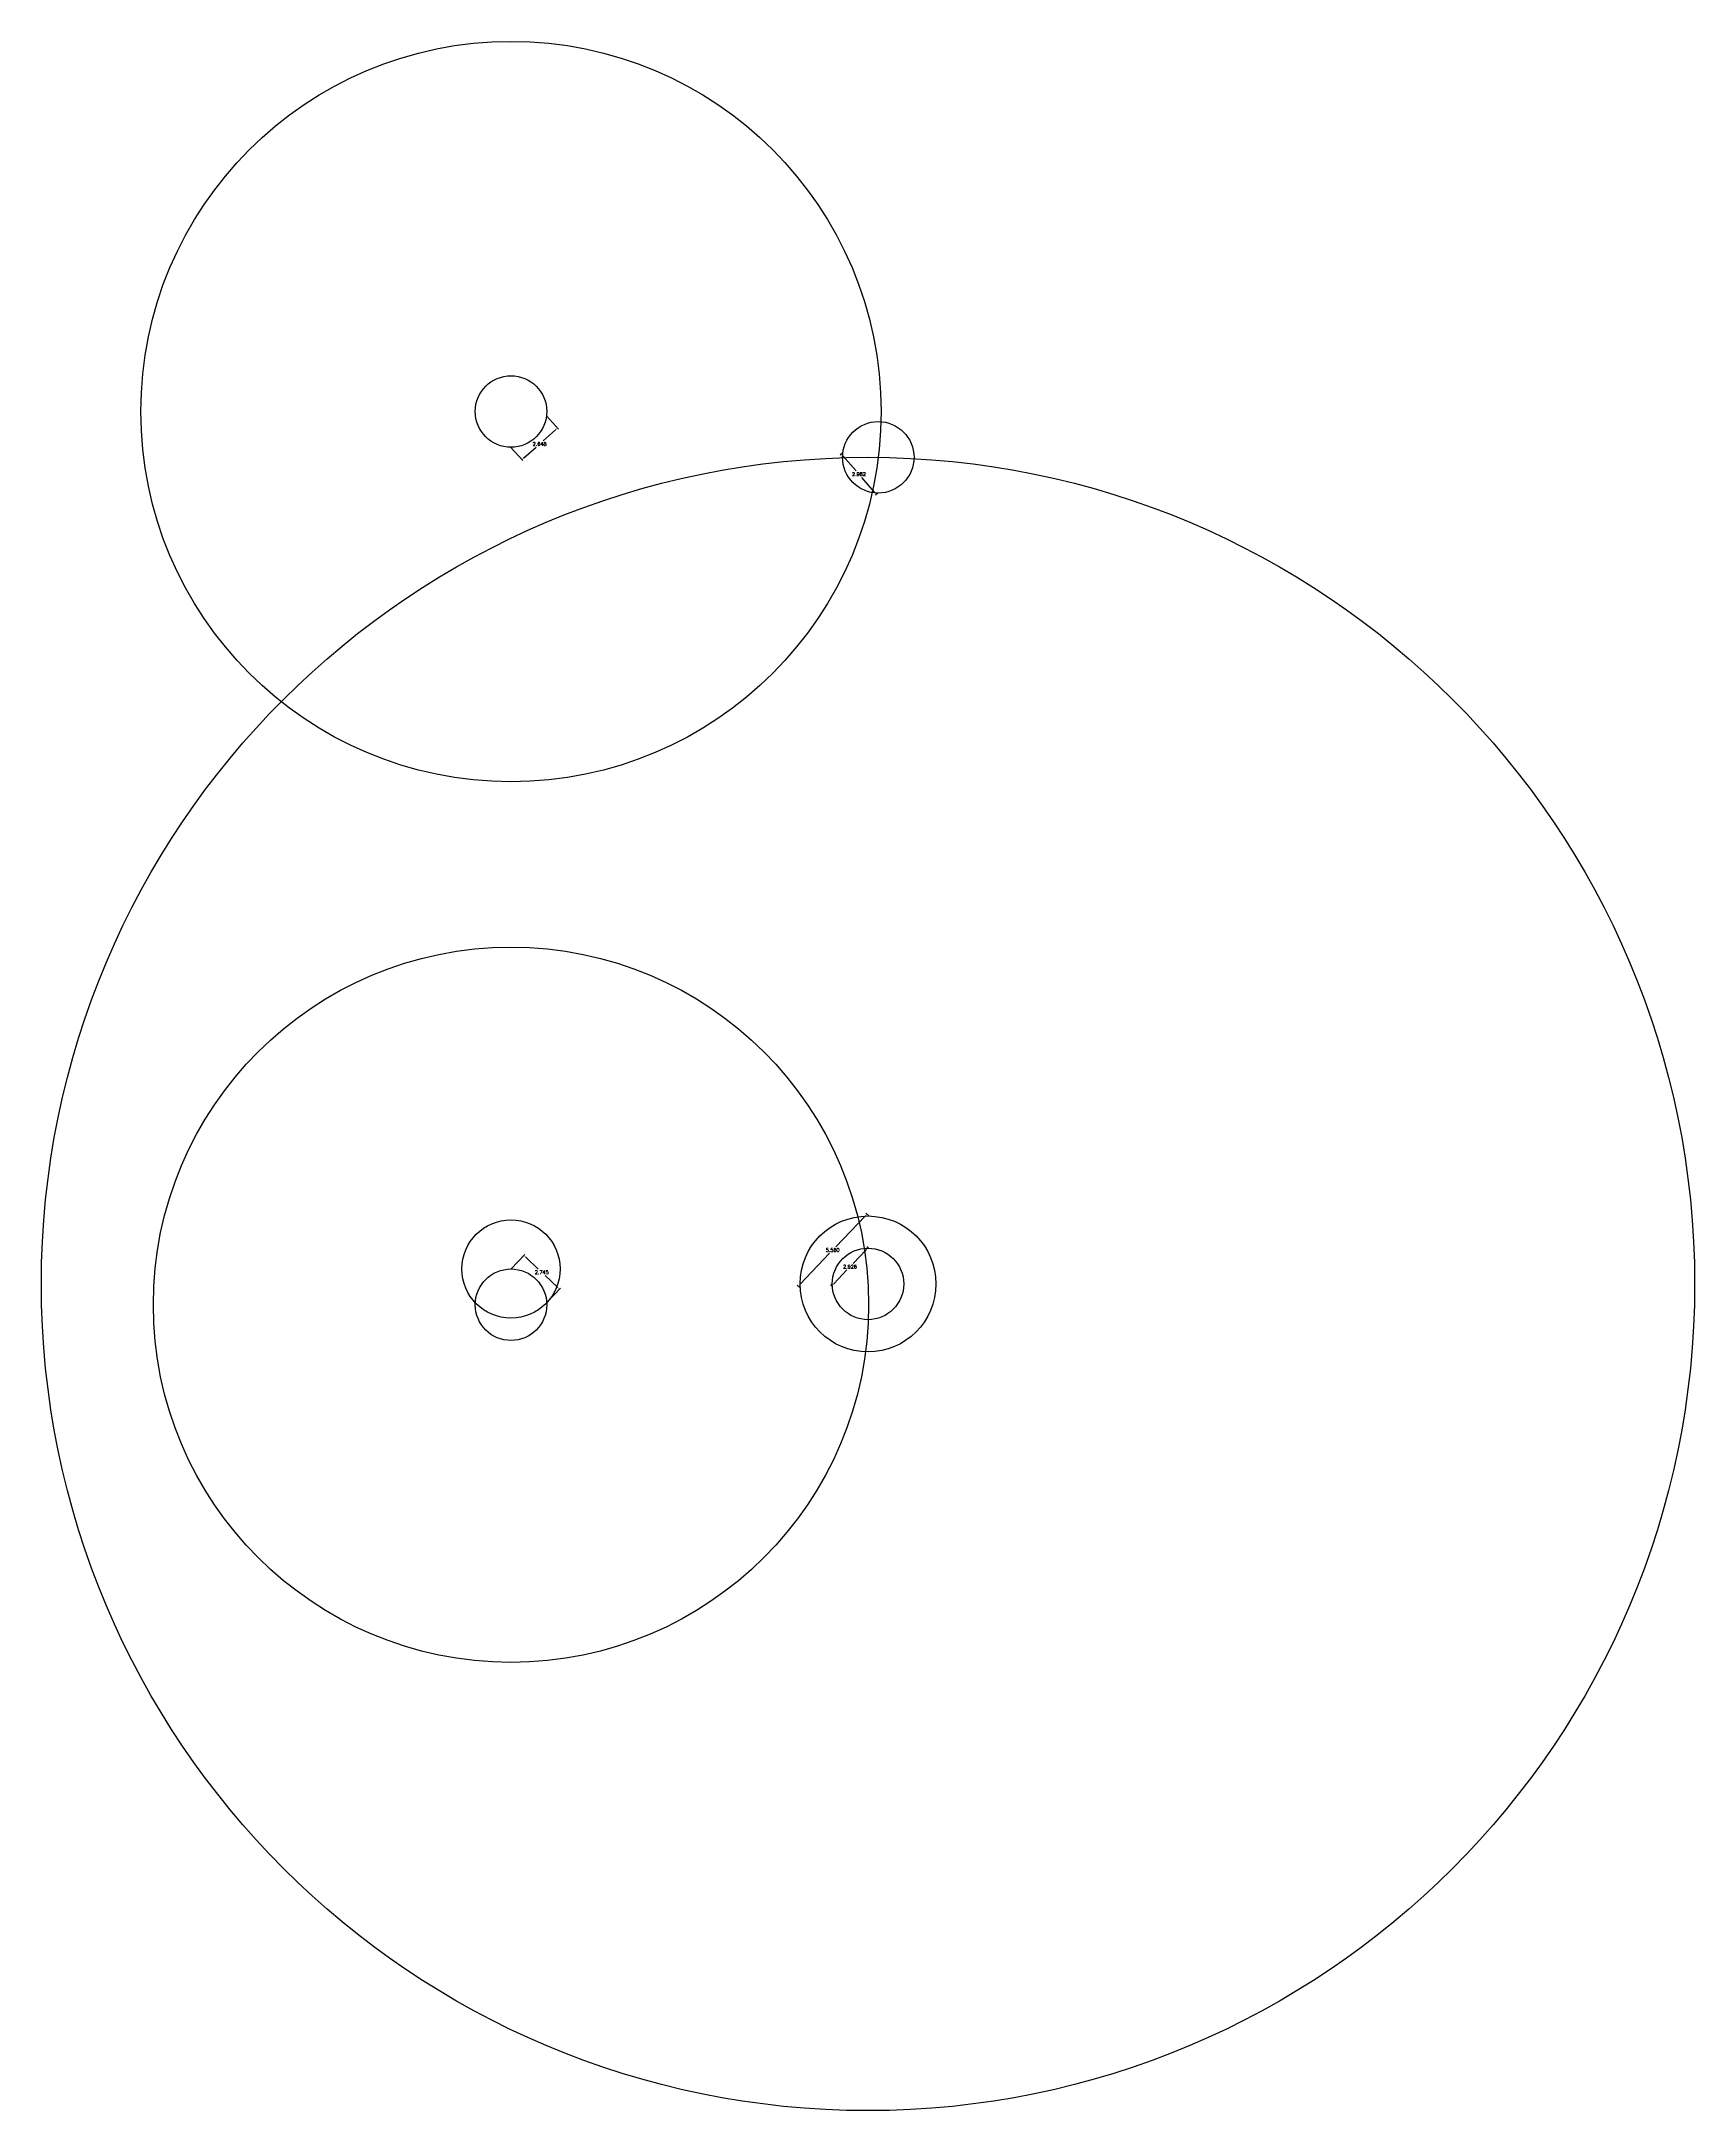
# Model space of a CAD drawing. Extents: x 915 to 2178, y -798 to 165.
# Drawn here: x 2086 to 2178.4, y -798.3 to -682.6 of the extents above.
import ezdxf

# ---------------------------------------------------------------- set-up
doc = ezdxf.new("R2010")
doc.units = 0
doc.header["$LTSCALE"] = 0.5
doc.header["$MEASUREMENT"] = 0
doc.layers.get('DEFPOINTS').update_dxf_attribs({"linetype": 'CONTINUOUS'})
doc.layers.add('MURO', color=150, linetype='CONTINUOUS')
doc.styles.add('ROMANT', font='romant')
doc.dimstyles.new('detalle', dxfattribs={"dimtxt": 0.2, "dimasz": 0.15, "dimexe": 0.08, "dimexo": 0, "dimgap": 0.08, "dimtad": 0, "dimtih": 1, "dimtoh": 1, "dimdec": 3, "dimzin": 1, "dimdsep": 46, "dimtxsty": 'ROMANT', "dimcen": 0.15, "dimclrd": 143, "dimclre": 9, "dimadec": 0, "dimazin": 0, "dimtfac": 1, "dimtdec": 3, "dimtmove": 0, "dimatfit": 3, "dimfxl": 1, "dimarcsym": 0})

# ---------------------------------------------------------------- blocks, each defined once
blk = doc.blocks.new('*D313')
at = {"layer": 'DEFPOINTS', "color": 0, "transparency": 16777216}
for p in [(2112.96, -750.45), (2112.24, -751.21), (2114.24, -753.09)]:
    blk.add_point(p, dxfattribs=at)
at = {"layer": 'MURO', "color": 9, "lineweight": -2, "transparency": 16777216}
for p, q in [((2112.24, -751.21), (2113.01, -750.39)), ((2114.24, -753.09), (2115.01, -752.27))]:
    blk.add_line(p, q, dxfattribs=at)
at = {"layer": 'MURO', "color": 143, "lineweight": -2, "transparency": 16777216}
for p, q in [((2113.07, -750.55), (2113.76, -751.21)), ((2114.84, -752.23), (2114.15, -751.57))]:
    blk.add_line(p, q, dxfattribs=at)
at = {"layer": 'MURO', "color": 143, "transparency": 16777216}
for points in [[(2113.08, -750.53), (2113.05, -750.57), (2112.96, -750.45)], [(2114.86, -752.21), (2114.83, -752.25), (2114.95, -752.33)]]:
    blk.add_solid(points, dxfattribs=at)
at = {"layer": 'MURO', "color": 0, "transparency": 16777216, "insert": (2113.96, -751.39), "char_height": 0.2, "attachment_point": 5, "style": 'ROMANT'}
blk.add_mtext('2.745', dxfattribs=at)
blk = doc.blocks.new('*D314')
at = {"layer": 'DEFPOINTS', "color": 0, "transparency": 16777216}
for p in [(2132.21, -750.02), (2132.23, -750.04), (2130.21, -752.16)]:
    blk.add_point(p, dxfattribs=at)
at = {"layer": 'MURO', "color": 143, "lineweight": -2, "transparency": 16777216}
for p, q in [((2132.11, -750.13), (2131.37, -750.9)), ((2130.29, -752.03), (2131.03, -751.26))]:
    blk.add_line(p, q, dxfattribs=at)
at = {"layer": 'MURO', "color": 9, "lineweight": -2, "transparency": 16777216}
for p, q in [((2132.23, -750.04), (2132.15, -749.97)), ((2130.21, -752.16), (2130.13, -752.08))]:
    blk.add_line(p, q, dxfattribs=at)
at = {"layer": 'MURO', "color": 143, "transparency": 16777216}
for points in [[(2132.09, -750.11), (2132.13, -750.15), (2132.21, -750.02)], [(2130.28, -752.01), (2130.31, -752.05), (2130.19, -752.14)]]:
    blk.add_solid(points, dxfattribs=at)
at = {"layer": 'MURO', "color": 0, "transparency": 16777216, "insert": (2131.2, -751.08), "char_height": 0.2, "attachment_point": 5, "style": 'ROMANT'}
blk.add_mtext('2.926', dxfattribs=at)
blk = doc.blocks.new('*D315')
at = {"layer": 'DEFPOINTS', "color": 0, "transparency": 16777216}
for p in [(2132.15, -748.14), (2132.25, -748.24), (2128.41, -752.26)]:
    blk.add_point(p, dxfattribs=at)
at = {"layer": 'MURO', "color": 143, "lineweight": -2, "transparency": 16777216}
for p, q in [((2132.05, -748.25), (2130.4, -749.97)), ((2128.41, -752.06), (2130.06, -750.33))]:
    blk.add_line(p, q, dxfattribs=at)
at = {"layer": 'MURO', "color": 9, "lineweight": -2, "transparency": 16777216}
for p, q in [((2132.25, -748.24), (2132.09, -748.09)), ((2128.41, -752.26), (2128.25, -752.11))]:
    blk.add_line(p, q, dxfattribs=at)
at = {"layer": 'MURO', "color": 143, "transparency": 16777216}
for points in [[(2132.03, -748.23), (2132.06, -748.27), (2132.15, -748.14)], [(2128.4, -752.04), (2128.43, -752.07), (2128.31, -752.16)]]:
    blk.add_solid(points, dxfattribs=at)
at = {"layer": 'MURO', "color": 0, "transparency": 16777216, "insert": (2130.23, -750.15), "char_height": 0.2, "attachment_point": 5, "style": 'ROMANT'}
blk.add_mtext('5.560', dxfattribs=at)
blk = doc.blocks.new('*D316')
at = {"layer": 'DEFPOINTS', "color": 0, "transparency": 16777216}
for p in [(2130.72, -705.63), (2130.8, -705.57), (2132.76, -707.82)]:
    blk.add_point(p, dxfattribs=at)
at = {"layer": 'MURO', "color": 9, "lineweight": -2, "transparency": 16777216}
for p, q in [((2130.8, -705.57), (2130.66, -705.69)), ((2132.76, -707.82), (2132.62, -707.93))]:
    blk.add_line(p, q, dxfattribs=at)
at = {"layer": 'MURO', "color": 143, "lineweight": -2, "transparency": 16777216}
for p, q in [((2130.82, -705.75), (2131.55, -706.58)), ((2132.58, -707.77), (2131.86, -706.94))]:
    blk.add_line(p, q, dxfattribs=at)
at = {"layer": 'MURO', "color": 143, "transparency": 16777216}
for points in [[(2130.84, -705.73), (2130.8, -705.76), (2130.72, -705.63)], [(2132.6, -707.75), (2132.57, -707.78), (2132.68, -707.88)]]:
    blk.add_solid(points, dxfattribs=at)
at = {"layer": 'MURO', "color": 0, "transparency": 16777216, "insert": (2131.7, -706.76), "char_height": 0.2, "attachment_point": 5, "style": 'ROMANT'}
blk.add_mtext('2.982', dxfattribs=at)
blk = doc.blocks.new('*D317')
at = {"layer": 'DEFPOINTS', "color": 0, "transparency": 16777216}
for p in [(2114.23, -703.5), (2114.83, -704.19), (2112.24, -705.26)]:
    blk.add_point(p, dxfattribs=at)
at = {"layer": 'MURO', "color": 9, "lineweight": -2, "transparency": 16777216}
for p, q in [((2114.23, -703.5), (2114.89, -704.25)), ((2112.24, -705.26), (2112.9, -706))]:
    blk.add_line(p, q, dxfattribs=at)
at = {"layer": 'MURO', "color": 143, "lineweight": -2, "transparency": 16777216}
for p, q in [((2114.72, -704.29), (2114.04, -704.89)), ((2112.96, -705.84), (2113.64, -705.25))]:
    blk.add_line(p, q, dxfattribs=at)
at = {"layer": 'MURO', "color": 143, "transparency": 16777216}
for points in [[(2114.7, -704.27), (2114.74, -704.31), (2114.83, -704.19)], [(2112.94, -705.82), (2112.98, -705.86), (2112.85, -705.94)]]:
    blk.add_solid(points, dxfattribs=at)
at = {"layer": 'MURO', "color": 0, "transparency": 16777216, "insert": (2113.84, -705.07), "char_height": 0.2, "attachment_point": 5, "style": 'ROMANT'}
blk.add_mtext('2.648', dxfattribs=at)

msp = doc.modelspace()

# ---------------------------------------------------------------- linework, layer by layer
at = {"layer": 'MURO'}
for centre, radius in [((2112.2413, -703.2555), 20.7), ((2112.2413, -703.2555), 2), ((2132.7822, -705.8166), 2), ((2132.2075, -752.0431), 46.23), ((2112.2413, -753.2055), 20), ((2112.2413, -751.2055), 2.745), ((2132.2075, -752.0431), 3.8), ((2132.2075, -752.0431), 2), ((2112.2413, -753.2055), 2)]:
    msp.add_circle(centre, radius, dxfattribs=at)

# ---------------------------------------------------------------- dimensions: what is measured, and where the dimension line sits
for p1, p2, distance, picture, middle in [((2112.2413, -705.2555), (2114.2259, -703.503), -0.917, '*D317', (2113.8406, -705.0666)), ((2132.7574, -707.8165), (2130.7976, -705.5692), 0.0983, '*D316', (2131.7034, -706.7574)), ((2128.4139, -752.2639), (2132.2547, -748.2434), 0.1443, '*D315', (2130.23, -750.154)), ((2114.2379, -753.0893), (2112.2413, -751.2055), -1.0433, '*D313', (2113.9555, -751.3885)), ((2130.2109, -752.1593), (2132.2323, -750.0432), 0.0293, '*D314', (2131.2004, -751.081))]:
    dim = msp.add_aligned_dim(p1=p1, p2=p2, distance=distance, dimstyle='detalle', dxfattribs=at)
    dim.commit()
    dim.dimension.update_dxf_attribs({"geometry": picture, "text_midpoint": middle})

doc.saveas('drawing.dxf')
